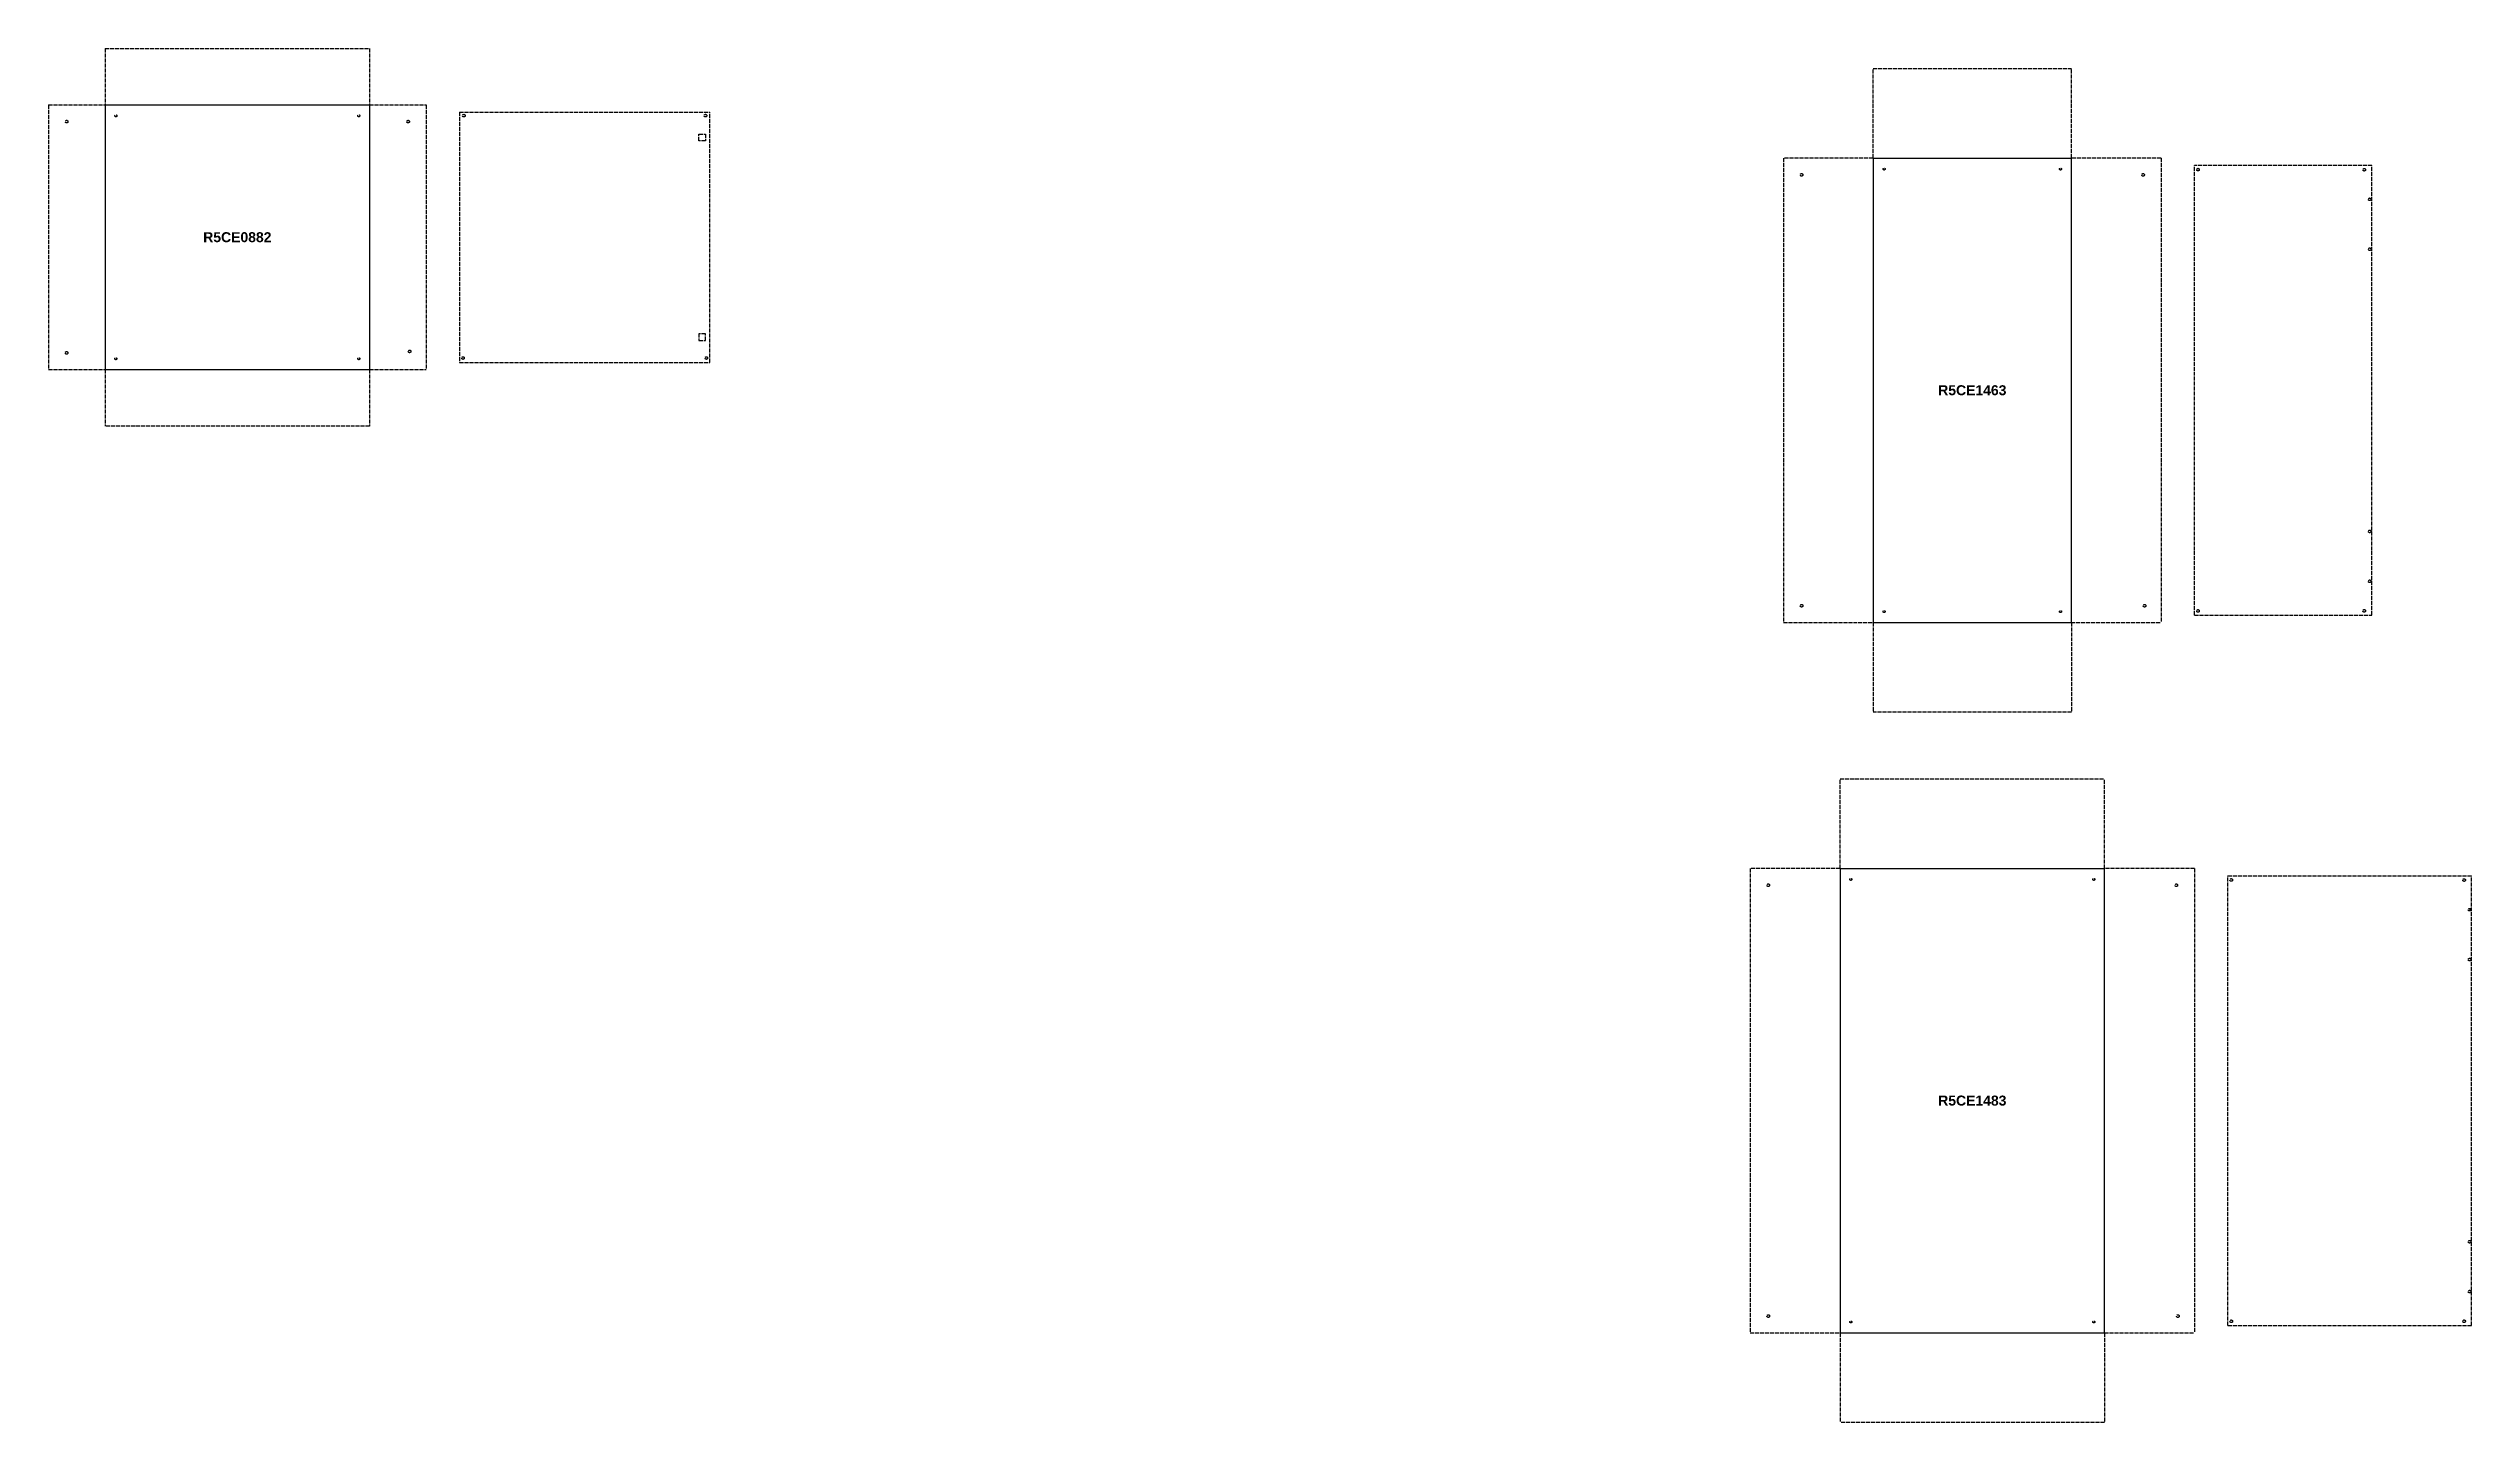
# Model space of a CAD drawing. Header units: millimetres. Extents: x 2534 to 26841, y -1711 to 16753.
# Drawn here: x 4561 to 11841, y -1711 to 2419 of the extents above; entities that cross this region are included whole.
import ezdxf

# ---------------------------------------------------------------- set-up
doc = ezdxf.new("R2010")
doc.units = ezdxf.units.MM
doc.linetypes.add('ACAD_ISO02W100', pattern=[15, 12, -3])
doc.styles.get("Standard").update_dxf_attribs({"font": 'arial.ttf'})

msp = doc.modelspace()

# ---------------------------------------------------------------- texts
at = {"linetype": 'ACAD_ISO02W100', "char_height": 30, "attachment_point": 5}
for s, insert in [('{\\f@Arial Unicode MS|b1|i0|c204|p34;R5\\f@Arial Unicode MS|b1|i0|c0|p34;CE\\f@Arial Unicode MS|b1|i0|c204|p34;0882}', (5128.4, 1851.4)), ('{\\f@Arial Unicode MS|b1|i0|c204|p34;R5CE1463}', (10341.3, 1391.4)), ('{\\f@Arial Unicode MS|b1|i0|c204|p34;R5CE1483}', (10341.3, -743.6))]:
    msp.add_mtext_dynamic_manual_height_columns(s, width=205.915, gutter_width=12.5, heights=[0], dxfattribs=dict(at, insert=insert))

# ---------------------------------------------------------------- blocks, each defined once
blk = doc.blocks.new('A$C11C00261')
at = {"linetype": 'ACAD_ISO02W100', "lineweight": 30}
for p, q in [((0, 20.4), (20.4, 20.4)), ((0, 0), (0, 20.4)), ((20.4, 0), (0, 0)), ((20.4, 20.4), (20.4, 0))]:
    blk.add_line(p, q, dxfattribs=at)

# ---------------------------------------------------------------- linework, layer by layer
at = {"linetype": 'ACAD_ISO02W100', "lineweight": 30}
for p, q in [((4730.9, 2418.9), (4730.9, 2248.9)), ((4730.9, 2418.9), (5525.9, 2418.9)), ((5525.9, 2418.9), (5525.9, 2248.9)), ((10043.8, 2358.9), (10638.8, 2358.9)), ((10043.8, 2088.9), (10043.8, 2358.9)), ((10638.8, 2088.9), (10638.8, 2358.9)), ((4560.9, 2248.9), (4560.9, 1453.9)), ((4560.9, 2248.9), (4730.9, 2248.9)), ((5525.9, 2248.9), (5695.9, 2248.9)), ((5695.9, 2248.9), (5695.9, 1453.9)), ((5795.9, 2227.4), (5795.9, 1475.4)), ((5795.9, 2227.4), (6547.9, 2227.4)), ((6547.9, 1475.4), (6547.9, 2227.4)), ((9773.8, 2088.9), (9773.8, 693.9)), ((10043.8, 2088.9), (9773.8, 2088.9)), ((10908.8, 2088.9), (10638.8, 2088.9)), ((10908.8, 2088.9), (10908.8, 693.9)), ((11541.3, 2067.4), (11008.8, 2067.4)), ((11008.8, 715.4), (11008.8, 2067.4)), ((11541.3, 715.4), (11541.3, 2067.4)), ((5795.9, 1475.4), (6547.9, 1475.4)), ((4560.9, 1453.9), (4730.9, 1453.9)), ((4730.9, 1453.9), (4730.9, 1283.9)), ((5525.9, 1453.9), (5695.9, 1453.9)), ((5525.9, 1453.9), (5525.9, 1283.9)), ((5525.9, 1283.9), (4730.9, 1283.9)), ((9773.8, 693.9), (10043.8, 693.9)), ((10043.8, 693.9), (10043.8, 423.9)), ((10638.8, 693.9), (10908.8, 693.9)), ((10638.8, 693.9), (10638.8, 423.9)), ((11008.8, 715.4), (11541.3, 715.4)), ((10638.8, 423.9), (10043.8, 423.9)), ((9943.8, 223.9), (10738.8, 223.9)), ((9943.8, -46.1), (9943.8, 223.9)), ((10738.8, -46.1), (10738.8, 223.9)), ((9673.8, -46.1), (9673.8, -1441.1)), ((9943.8, -46.1), (9673.8, -46.1)), ((11008.8, -46.1), (10738.8, -46.1)), ((11008.8, -46.1), (11008.8, -1441.1)), ((11108.8, -67.6), (11841.3, -67.6)), ((11108.8, -1419.6), (11108.8, -67.6)), ((11841.3, -1419.6), (11841.3, -67.6)), ((9673.8, -1441.1), (9943.8, -1441.1)), ((9943.8, -1441.1), (9943.8, -1711.1)), ((10738.8, -1441.1), (11008.8, -1441.1)), ((10738.8, -1441.1), (10738.8, -1711.1)), ((11108.8, -1419.6), (11841.3, -1419.6)), ((10738.8, -1711.1), (9943.8, -1711.1))]:
    msp.add_line(p, q, dxfattribs=at)
at = {"lineweight": 30}
for p, q in [((4730.9, 2248.9), (4730.9, 1453.9)), ((4730.9, 2248.9), (5525.9, 2248.9)), ((5525.9, 2248.9), (5525.9, 1453.9)), ((10043.8, 2088.9), (10638.8, 2088.9)), ((10043.8, 2088.9), (10043.8, 693.9)), ((10638.8, 693.9), (10638.8, 2088.9)), ((4730.9, 1453.9), (5525.9, 1453.9)), ((10043.8, 693.9), (10638.8, 693.9)), ((9943.8, -46.1), (10738.8, -46.1)), ((9943.8, -46.1), (9943.8, -1441.1)), ((10738.8, -1441.1), (10738.8, -46.1)), ((9943.8, -1441.1), (10738.8, -1441.1))]:
    msp.add_line(p, q, dxfattribs=at)
at = {"linetype": 'ACAD_ISO02W100'}
msp.add_line((11835.3, -169.6), (11841.3, -169.6), dxfattribs=at)
at = {"linetype": 'ACAD_ISO02W100', "lineweight": 30}
for centre, radius in [((4615.4, 2198.9), 4), ((4763.4, 2216.4), 3), ((5493.4, 2216.4), 3), ((5641.4, 2198.9), 4), ((5808.9, 2216.9), 4), ((6534.9, 2216.9), 4), ((9828.3, 2038.9), 4), ((10076.3, 2056.4), 3), ((10606.3, 2056.4), 3), ((10854.3, 2038.9), 4), ((11019.3, 2054.6), 4), ((11518.8, 2054.4), 4), ((11535.3, 1965.4), 4), ((11535.3, 1815.4), 4), ((4615.4, 1503.9), 4), ((4763.4, 1486.4), 3), ((5493.4, 1486.4), 3), ((5645.9, 1508.4), 4), ((5806.4, 1488.4), 4), ((6537.4, 1488.4), 4), ((11535.3, 967.4), 4), ((11535.3, 817.4), 4), ((9828.3, 743.9), 4), ((10076.3, 726.4), 3), ((10606.3, 726.4), 3), ((10858.8, 743.9), 4), ((11019.3, 728.2), 4), ((11518.8, 728.4), 4), ((9728.3, -96.1), 4), ((9976.3, -78.6), 3), ((10706.3, -78.6), 3), ((10954.3, -96.1), 4), ((11119.3, -80.4), 4), ((11818.8, -80.6), 4), ((11835.3, -169.6), 4), ((11835.3, -319.6), 4), ((11835.3, -1167.6), 4), ((11835.3, -1317.6), 4), ((9728.3, -1391.1), 4), ((9976.3, -1408.6), 3), ((10706.3, -1408.6), 3), ((10958.8, -1391.1), 4), ((11119.3, -1406.8), 4), ((11818.8, -1406.6), 4)]:
    msp.add_circle(centre, radius, dxfattribs=at)

# ---------------------------------------------------------------- block references
msp.add_blockref('A$C11C00261', (6514.7, 2141.2), dxfattribs=at)
at = {"linetype": 'ACAD_ISO02W100', "lineweight": 30, "xscale": -1, "rotation": 180}
msp.add_blockref('A$C11C00261', (6514.7, 1561.6), dxfattribs=at)

msp.set_redraw_order([(e.dxf.handle, doc.entitydb.next_handle()) for e in msp.query("TEXT MTEXT ATTDEF DIMENSION ARC_DIMENSION")])  # texts and dimensions are drawn at this point

doc.saveas('drawing.dxf')
